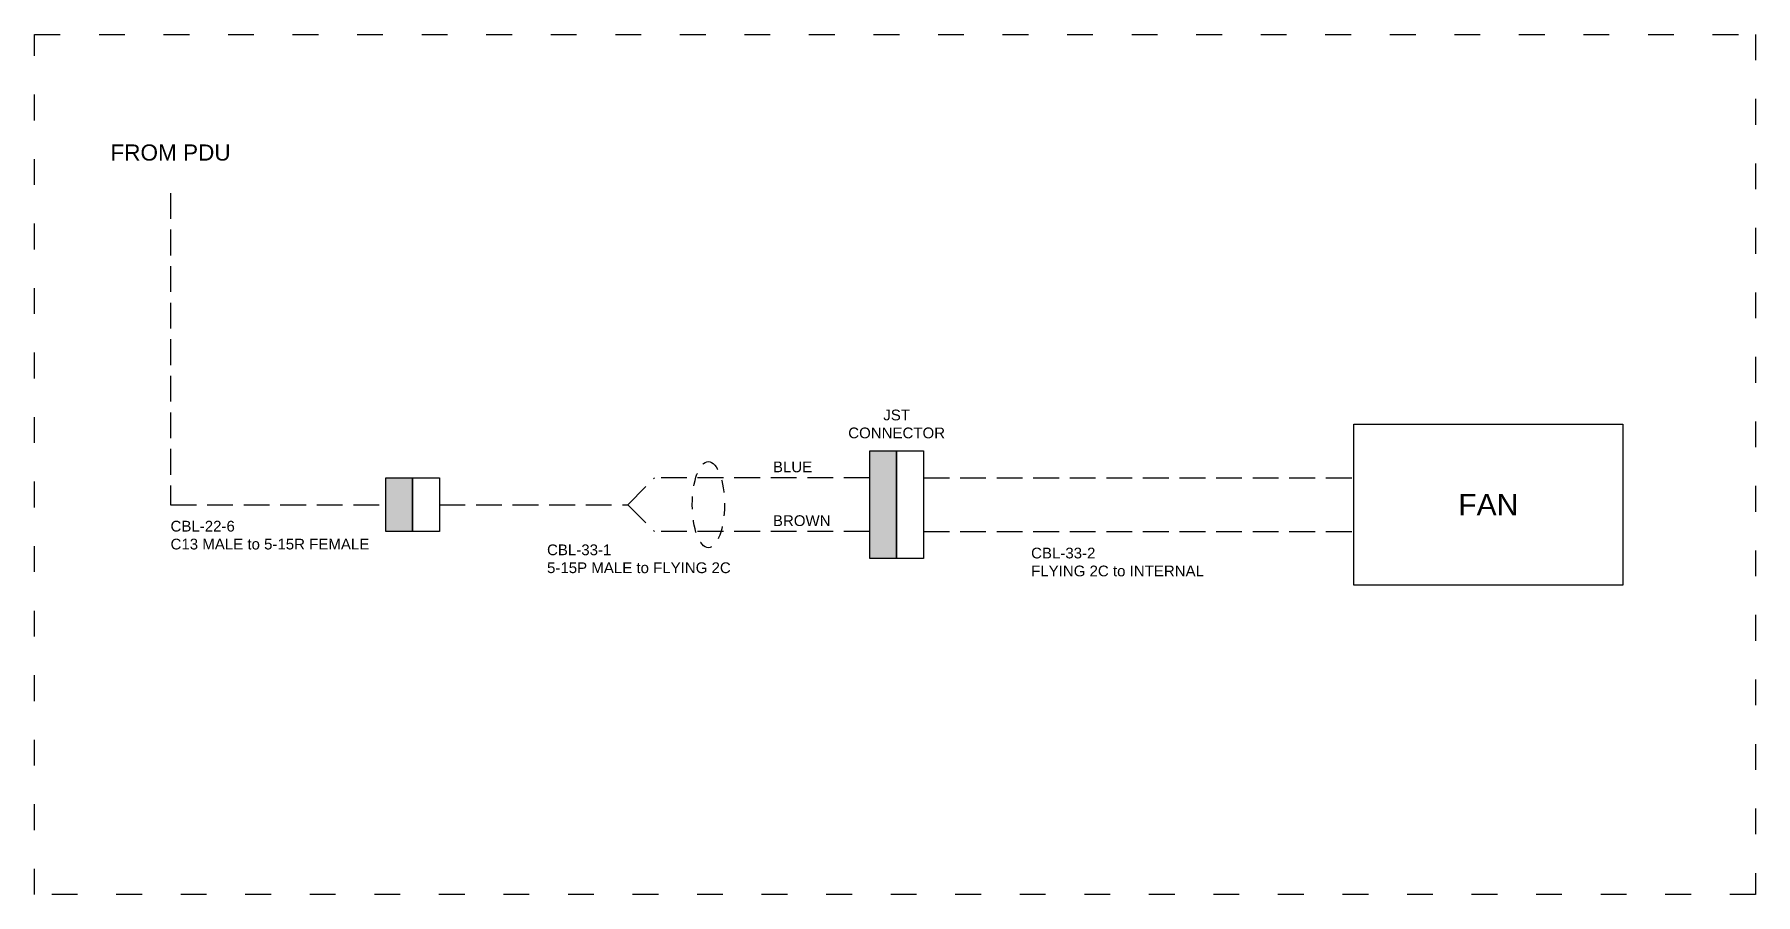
# Model space of a CAD drawing. Header units: inches. Extents: x -10 to 146, y 20 to 28.
# Drawn here: x 30.14 to 46.14, y 19.62 to 27.62 of the extents above; entities that cross this region are included whole.
import ezdxf

# ---------------------------------------------------------------- set-up
doc = ezdxf.new("R2010")
doc.units = ezdxf.units.IN
doc.header["$MEASUREMENT"] = 0
doc.linetypes.add('ACAD_ISO02W100', pattern=[15, 12, -3])
doc.linetypes.add('ACAD_ISO03W100', pattern=[30, 12, -18])
doc.styles.get("Standard").update_dxf_attribs({"font": 'arial.ttf'})

msp = doc.modelspace()

# ---------------------------------------------------------------- texts
at = {"color": 3}
for s, insert, char_height, width, attachment_point in [('{\\C256;FROM PDU}', (31.41, 26.445), 0.15, 4.46392, 8), ('{\\C256;JST CONNECTOR}', (38.16, 23.997), 0.1, 0.64634, 5), ('{\\C256;BLUE}', (37.01, 23.547), 0.1, 4.46392, 7), ('{\\C256;CBL-22-6\\PC13 MALE to 5-15R FEMALE}', (31.41, 23.097), 0.1, 4.46392, 1), ('{\\C256;BROWN}', (37.01, 23.047), 0.1, 4.46392, 7), ('{\\C256;CBL-33-1\\P5-15P MALE to FLYING 2C}', (34.91, 22.877), 0.1, 4.46392, 1), ('{\\C256;CBL-33-2\\PFLYING 2C to INTERNAL}', (39.41, 22.847), 0.1, 4.46392, 1)]:
    msp.add_mtext(s, dxfattribs=dict(at, insert=insert, char_height=char_height, width=width, attachment_point=attachment_point))
at = {"color": 3, "insert": (43.66, 23.247), "char_height": 0.2, "attachment_point": 5}
msp.add_mtext_dynamic_manual_height_columns('{\\C256;FAN}', width=3.7554, gutter_width=1, heights=[0.155], dxfattribs=at)

# ---------------------------------------------------------------- hatches: boundary and pattern name
h = msp.add_hatch(color=1)
h.dxf.hatch_style = 1
h.paths.add_polyline_path([(37.91, 22.747), (38.16, 22.747), (38.16, 23.747), (37.91, 23.747)])
h = msp.add_hatch(color=1)
h.dxf.hatch_style = 1
h.paths.add_polyline_path([(33.41, 22.997), (33.66, 22.997), (33.66, 23.497), (33.41, 23.497)])

# ---------------------------------------------------------------- linework, layer by layer
at = {"color": 1, "linetype": 'ACAD_ISO02W100', "ltscale": 0.02}
for p, q in [((31.41, 26.145), (31.41, 23.247)), ((35.66, 23.247), (35.91, 23.497)), ((37.91, 23.497), (35.91, 23.497)), ((38.41, 23.497), (42.41, 23.497)), ((31.41, 23.247), (33.41, 23.247)), ((33.91, 23.247), (35.66, 23.247)), ((35.66, 23.247), (35.91, 22.997)), ((37.91, 22.997), (35.91, 22.997)), ((38.41, 22.997), (42.41, 22.997))]:
    msp.add_line(p, q, dxfattribs=at)
at = {"linetype": 'ACAD_ISO03W100', "ltscale": 0.02}
msp.add_lwpolyline([(30.145, 27.621), (46.145, 27.621), (46.145, 19.621), (30.145, 19.621)], close=True, dxfattribs=at)
msp.add_lwpolyline([(42.41, 23.997), (44.91, 23.997), (44.91, 22.497), (42.41, 22.497)], close=True)
at = {"color": 1}
for points in [[(37.91, 23.747), (38.16, 23.747), (38.16, 22.747), (37.91, 22.747)], [(38.16, 23.747), (38.41, 23.747), (38.41, 22.747), (38.16, 22.747)], [(33.41, 23.497), (33.66, 23.497), (33.66, 22.997), (33.41, 22.997)], [(33.66, 23.497), (33.91, 23.497), (33.91, 22.997), (33.66, 22.997)]]:
    msp.add_lwpolyline(points, close=True, dxfattribs=at)
at = {"linetype": 'ACAD_ISO02W100', "ltscale": 0.01}
msp.add_ellipse((36.41, 23.247), major_axis=(0, 0.4), ratio=0.375, dxfattribs=at)

msp.set_redraw_order([(e.dxf.handle, doc.entitydb.next_handle()) for e in msp.query("TEXT MTEXT ATTDEF DIMENSION ARC_DIMENSION")])  # texts and dimensions are drawn at this point

doc.saveas('drawing.dxf')
